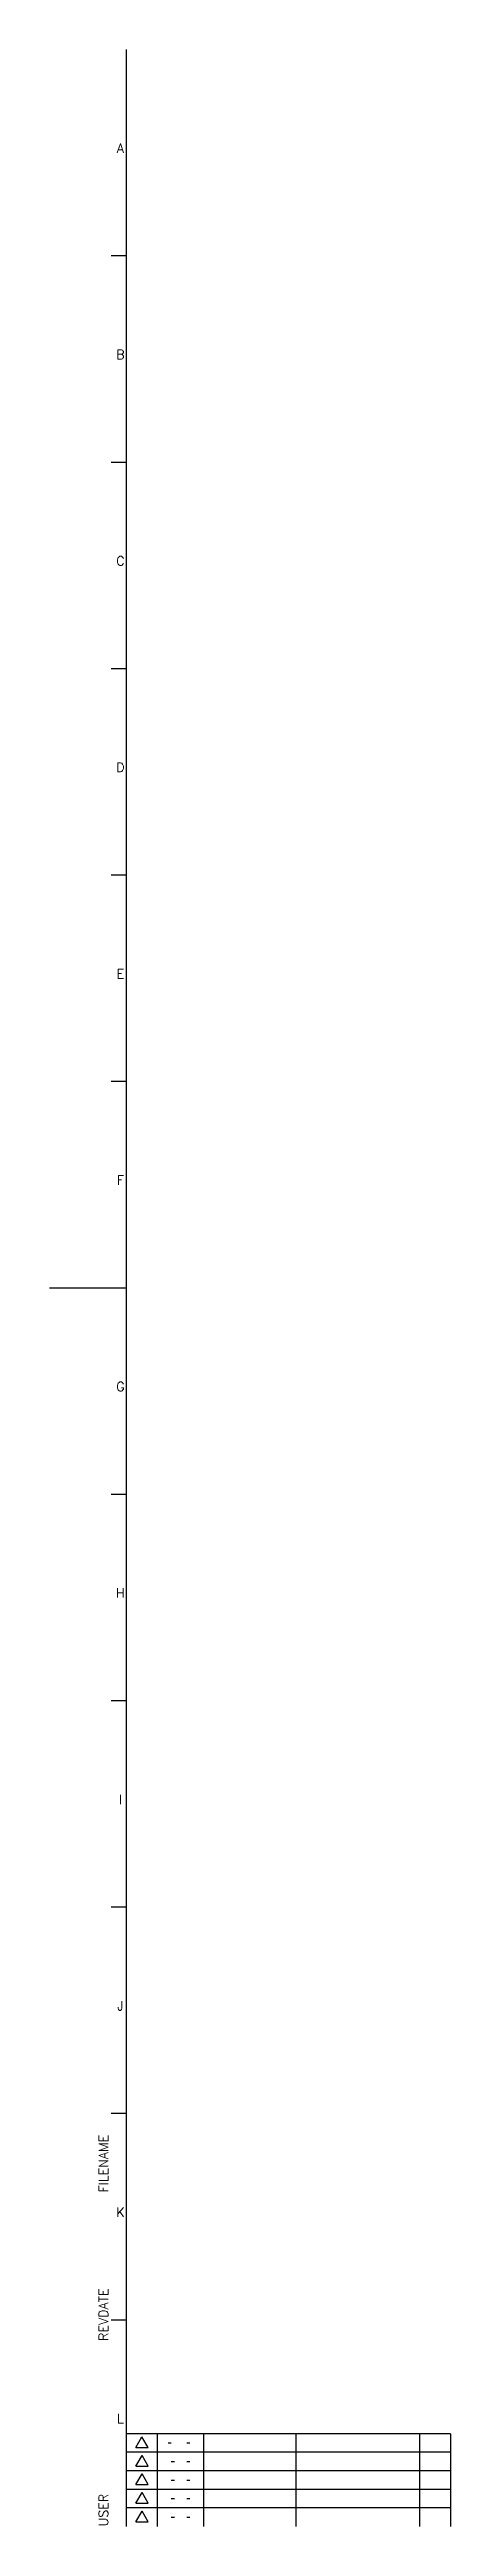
# Model space of a CAD drawing. Header units: millimetres. Extents: x 0 to 1189, y 0 to 841.
# Drawn here: x 0 to 130, y 20 to 821 of the extents above; entities that cross this region are included whole.
import ezdxf
from ezdxf.enums import TextEntityAlignment as Align

# ---------------------------------------------------------------- set-up
doc = ezdxf.new("R2010")
doc.units = ezdxf.units.MM
doc.layers.add('Object', color=7, linetype='Continuous')
doc.styles.add('Roman', font='romans.shx', dxfattribs={"bigfont": 'extfont2.shx'})

msp = doc.modelspace()

# ---------------------------------------------------------------- texts
at = {"style": 'Roman'}
for s, p in [('A', (23, 787.62)), ('B', (23, 720.88)), ('C', (23, 654.12)), ('D', (23, 587.38)), ('E', (23, 520.62)), ('F', (23, 453.88)), ('G', (23, 387.12)), ('H', (23, 320.38)), ('I', (23, 253.62)), ('J', (23, 186.88)), ('K', (23, 120.12)), ('L', (23, 53.38))]:
    msp.add_text(s, height=3, dxfattribs=at).set_placement(p, align=Align.CENTER)
at = {"color": 0, "style": 'Roman', "flags": 8}
for tag, p in [('FILENAME', (19, 128)), ('REVDATE', (19, 80)), ('USER', (19, 20))]:
    msp.add_attdef(tag, p, '', height=3, rotation=90, dxfattribs=at)

# ---------------------------------------------------------------- linework, layer by layer
for p, q in [((25, 20), (25, 821)), ((25, 754.25), (20, 754.25)), ((25, 687.5), (20, 687.5)), ((25, 620.75), (20, 620.75)), ((25, 554), (20, 554)), ((25, 487.25), (20, 487.25)), ((25, 420.5), (0, 420.5)), ((25, 420.5), (20, 420.5)), ((25, 353.75), (20, 353.75)), ((25, 287), (20, 287)), ((25, 220.25), (20, 220.25)), ((25, 153.5), (20, 153.5)), ((25, 86.75), (20, 86.75))]:
    msp.add_line(p, q)
at = {"layer": 'Object'}
for p, q in [((130, 50), (25, 50)), ((27.99, 45.54), (29.99, 49)), ((31.99, 45.54), (29.99, 49)), ((35, 20), (35, 50)), ((50, 20), (50, 50)), ((80, 20), (80, 50)), ((120, 20), (120, 50)), ((130, 50), (130, 20)), ((130, 44), (25, 44)), ((27.99, 45.54), (31.99, 45.54)), ((28, 39.54), (30, 43)), ((32, 39.54), (30, 43)), ((38.5, 47), (39.5, 47)), ((39.5, 41), (40.5, 41)), ((44.5, 47), (45.5, 47)), ((44.5, 41), (45.5, 41)), ((130, 38), (25, 38)), ((28, 39.54), (32, 39.54)), ((28, 33.54), (30, 37)), ((28, 33.54), (32, 33.54)), ((32, 33.54), (30, 37)), ((39.5, 35), (40.5, 35)), ((44.5, 35), (45.5, 35)), ((130, 32), (25, 32)), ((130, 26), (25, 26)), ((28, 27.54), (30, 31)), ((28, 27.54), (32, 27.54)), ((28, 21.54), (30, 25)), ((32, 27.54), (30, 31)), ((32, 21.54), (30, 25)), ((39.5, 29), (40.5, 29)), ((44.5, 29), (45.5, 29)), ((28, 21.54), (32, 21.54)), ((39.5, 23), (40.5, 23)), ((44.5, 23), (45.5, 23))]:
    msp.add_line(p, q, dxfattribs=at)

msp.set_redraw_order([(e.dxf.handle, doc.entitydb.next_handle()) for e in msp.query("TEXT MTEXT ATTDEF DIMENSION ARC_DIMENSION")])  # texts and dimensions are drawn at this point

doc.saveas('drawing.dxf')
